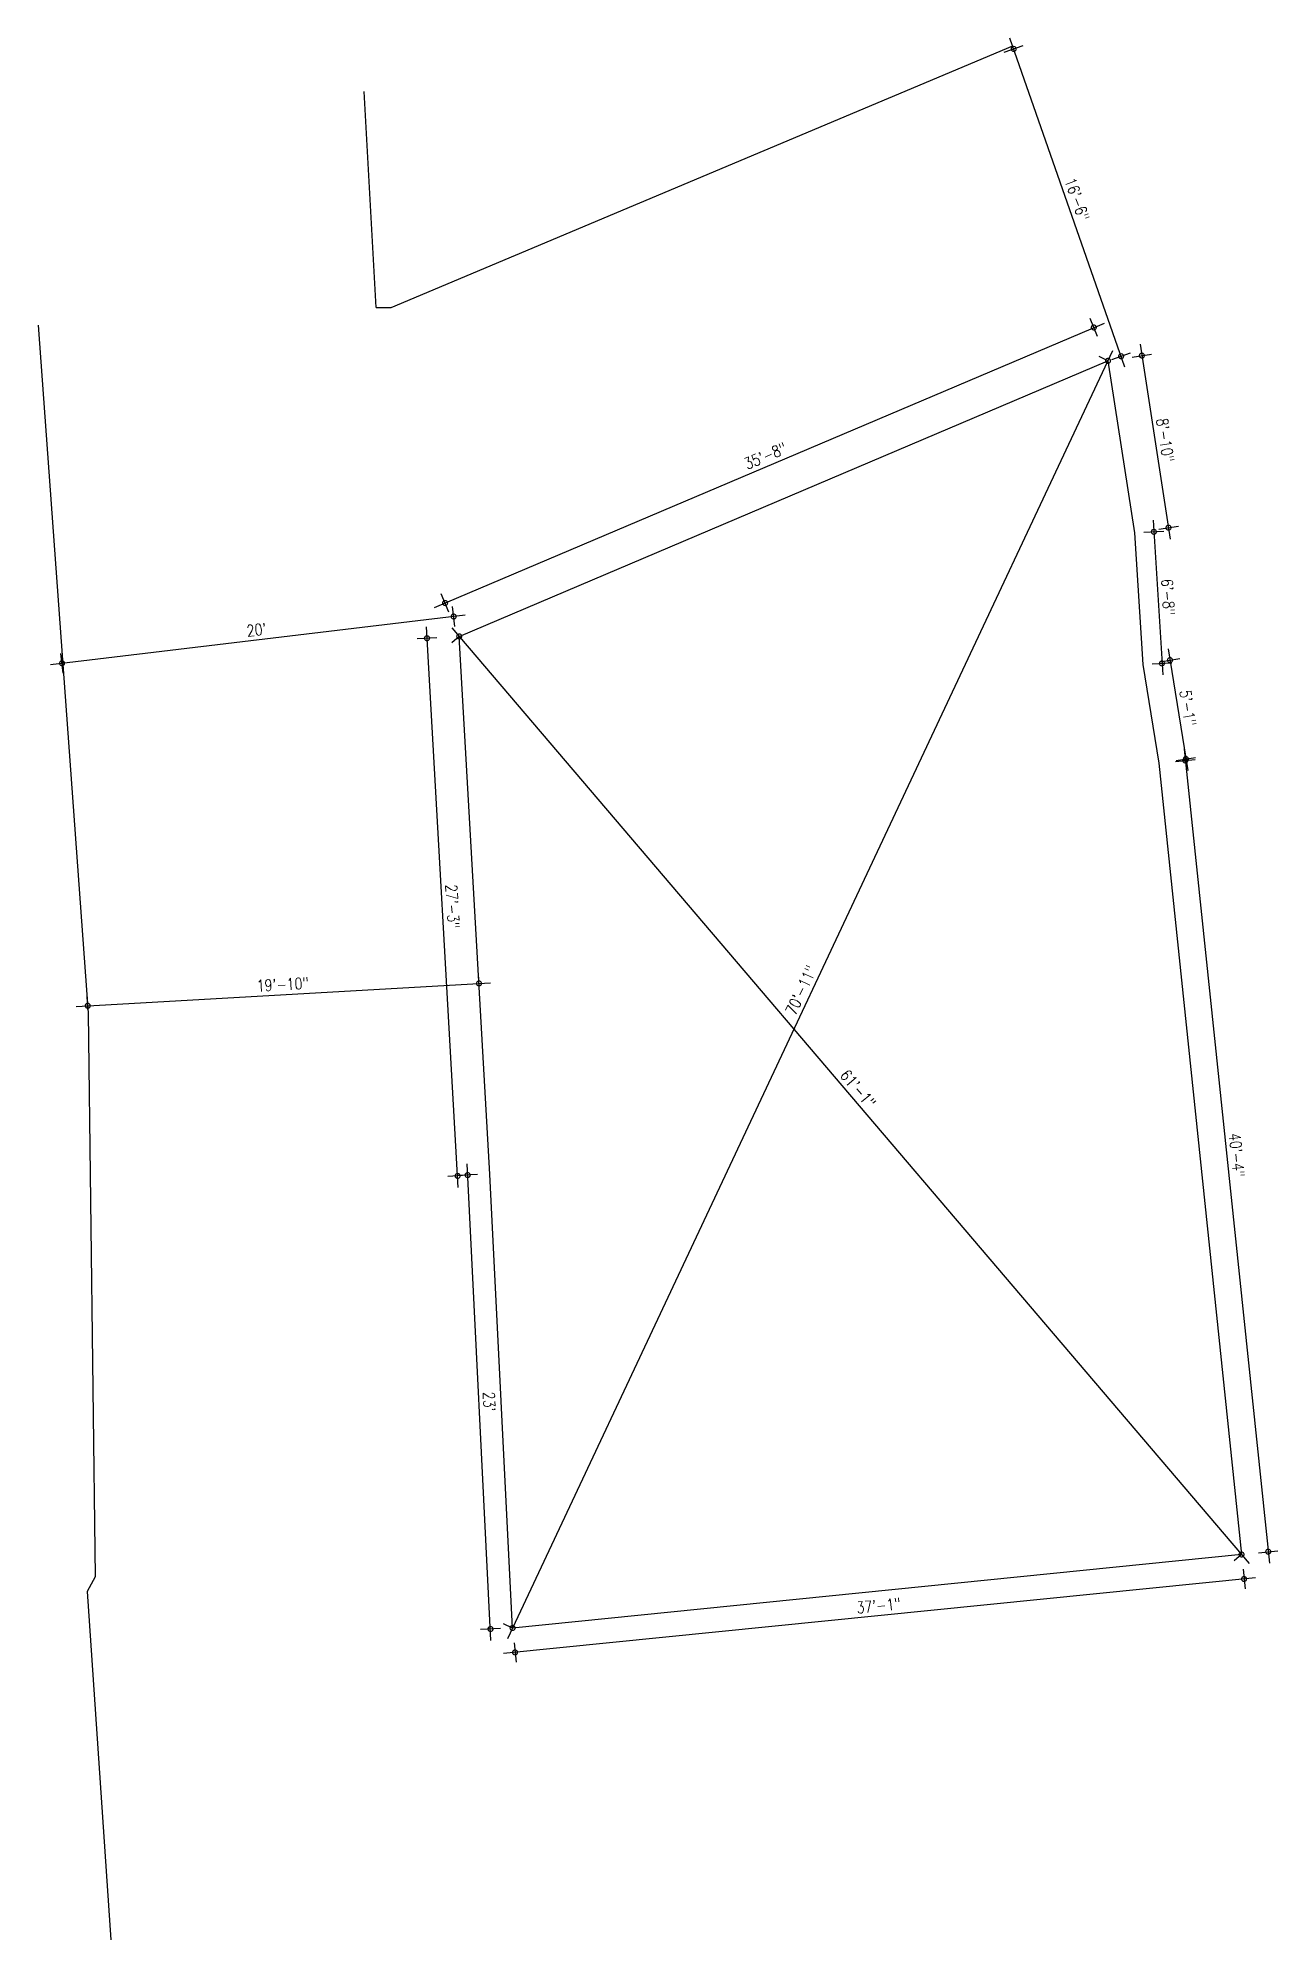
# Model space of a CAD drawing. Header units: inches. Extents: x -9985691 to 3643, y -3269800 to 4788.
# Drawn here: x -4989191 to -4988437, y -3263005 to -3261849 of the extents above; entities that cross this region are included whole.
import ezdxf

# ---------------------------------------------------------------- set-up
doc = ezdxf.new("R2010")
doc.units = ezdxf.units.IN
doc.header["$LTSCALE"] = 2
doc.header["$MEASUREMENT"] = 0
doc.header["$PDMODE"] = 34
doc.layers.get('0').update_dxf_attribs({"linetype": 'CONTINUOUS'})
doc.layers.get('DEFPOINTS').update_dxf_attribs({"color": 141, "linetype": 'CONTINUOUS'})
doc.styles.add('ROMANS', font='Romans.shx', dxfattribs={"width": 0.8})
doc.dimstyles.new('8 SCALE', dxfattribs={"dimscale": 0, "dimtxt": 7, "dimasz": 6, "dimexe": 6, "dimexo": 2, "dimgap": 2, "dimtad": 1, "dimdec": 0, "dimzin": 0, "dimdsep": 46, "dimlunit": 4, "dimtxsty": 'ROMANS', "dimblk": 'DOTSMALL', "dimcen": 0, "dimdle": 7, "dimclrd": 8, "dimclre": 8, "dimclrt": 3, "dimadec": 0, "dimazin": 0, "dimtfac": 1, "dimtdec": 0, "dimtofl": 0, "dimtmove": 2, "dimatfit": 3, "dimfxl": 6, "dimfxlon": 1, "dimtolj": 1, "dimtzin": 0, "dimarcsym": 0})

msp = doc.modelspace()

# ---------------------------------------------------------------- blocks, each defined once
blk = doc.blocks.new('_DOTSMALL')
at = {"color": 0, "linetype": 'ByBlock', "const_width": 0.5}
blk.add_lwpolyline([(-0.0625, 0, 1), (0.0625, 0, 1)], format="xyb", close=True, dxfattribs=at)
blk = doc.blocks.new('*D495')
at = {"color": 8, "lineweight": -2, "ltscale": 0.5, "transparency": 16777216}
for p, q in [((-4988603.7, -3261857.7), (-4988592.3, -3261853.7)), ((-4988530.4, -3262049.1), (-4988600.3, -3261849.1)), ((-4988538.3, -3262044.5), (-4988527, -3262040.5))]:
    blk.add_line(p, q, dxfattribs=at)
at = {"layer": 'DEFPOINTS', "color": 0, "ltscale": 0.5, "transparency": 16777216}
for p in [(-4988598, -3261855.7), (-4988606, -3261858.5), (-4988540.7, -3262045.3)]:
    blk.add_point(p, dxfattribs=at)
at = {"color": 8, "lineweight": -2, "ltscale": 0.5, "transparency": 16777216, "xscale": 6, "yscale": 6, "zscale": 6}
for p, rotation in [((-4988598, -3261855.7), 109.2796377019359), ((-4988532.7, -3262042.5), 289.2796377019359)]:
    blk.add_blockref('_DOTSMALL', p, dxfattribs=dict(at, rotation=rotation))
at = {"color": 3, "ltscale": 0.5, "transparency": 16777216, "insert": (-4988559.5, -3261947.1), "char_height": 7, "attachment_point": 5, "rotation": 289.2796, "style": 'ROMANS'}
blk.add_mtext('\\A1;16\'-6"', dxfattribs=at)
blk = doc.blocks.new('*D496')
at = {"color": 8, "lineweight": -2, "ltscale": 0.5, "transparency": 16777216}
for p, q in [((-4988547, -3262030.6), (-4988551.6, -3262019.5)), ((-4988950.1, -3262195.3), (-4988542.9, -3262022.3)), ((-4988941.3, -3262198), (-4988946, -3262187))]:
    blk.add_line(p, q, dxfattribs=at)
at = {"layer": 'DEFPOINTS', "color": 0, "ltscale": 0.5, "transparency": 16777216}
for p in [(-4988549.3, -3262025), (-4988540.7, -3262045.3), (-4988935, -3262212.8)]:
    blk.add_point(p, dxfattribs=at)
at = {"color": 8, "lineweight": -2, "ltscale": 0.5, "transparency": 16777216, "xscale": 6, "yscale": 6, "zscale": 6}
for p, rotation in [((-4988549.3, -3262025), 23.01304632398811), ((-4988943.6, -3262192.5), 203.0130463239881)]:
    blk.add_blockref('_DOTSMALL', p, dxfattribs=dict(at, rotation=rotation))
at = {"color": 3, "ltscale": 0.5, "transparency": 16777216, "insert": (-4988748.9, -3262103.1), "char_height": 7, "attachment_point": 5, "rotation": 23.013, "style": 'ROMANS'}
blk.add_mtext('\\A1;35\'-8"', dxfattribs=at)
blk = doc.blocks.new('*D497')
at = {"color": 8, "lineweight": -2, "ltscale": 0.5, "transparency": 16777216}
for p, q in [((-4988526, -3262043), (-4988514.2, -3262041.2)), ((-4988521.2, -3262035.2), (-4988502.8, -3262153.6)), ((-4988509.8, -3262147.6), (-4988497.9, -3262145.8))]:
    blk.add_line(p, q, dxfattribs=at)
at = {"layer": 'DEFPOINTS', "color": 0, "ltscale": 0.5, "transparency": 16777216}
for p in [(-4988540.7, -3262045.3), (-4988503.9, -3262146.7), (-4988524.5, -3262149.9)]:
    blk.add_point(p, dxfattribs=at)
at = {"color": 8, "lineweight": -2, "ltscale": 0.5, "transparency": 16777216, "xscale": 6, "yscale": 6, "zscale": 6}
for p, rotation in [((-4988520.1, -3262042.1), 98.81300260077158), ((-4988503.9, -3262146.7), 278.8130026007716)]:
    blk.add_blockref('_DOTSMALL', p, dxfattribs=dict(at, rotation=rotation))
at = {"color": 3, "ltscale": 0.5, "transparency": 16777216, "insert": (-4988505.9, -3262093.5), "char_height": 7, "attachment_point": 5, "rotation": 278.813, "style": 'ROMANS'}
blk.add_mtext('\\A1;8\'-10"', dxfattribs=at)
blk = doc.blocks.new('*D498')
at = {"color": 8, "lineweight": -2, "ltscale": 0.5, "transparency": 16777216}
for p, q in [((-4988513.3, -3262142.2), (-4988507.4, -3262236.2)), ((-4988518.8, -3262149.5), (-4988506.8, -3262148.8)), ((-4988513.8, -3262229.5), (-4988501.9, -3262228.8))]:
    blk.add_line(p, q, dxfattribs=at)
at = {"layer": 'DEFPOINTS', "color": 0, "ltscale": 0.5, "transparency": 16777216}
for p in [(-4988524.5, -3262149.9), (-4988519.5, -3262229.9), (-4988507.9, -3262229.2)]:
    blk.add_point(p, dxfattribs=at)
at = {"color": 8, "lineweight": -2, "ltscale": 0.5, "transparency": 16777216, "xscale": 6, "yscale": 6, "zscale": 6}
for p, rotation in [((-4988512.8, -3262149.2), 93.55077929218395), ((-4988507.9, -3262229.2), 273.550779292184)]:
    blk.add_blockref('_DOTSMALL', p, dxfattribs=dict(at, rotation=rotation))
at = {"color": 3, "ltscale": 0.5, "transparency": 16777216, "insert": (-4988504.2, -3262188.8), "char_height": 7, "attachment_point": 5, "rotation": 273.5508, "style": 'ROMANS'}
blk.add_mtext('\\A1;6\'-8"', dxfattribs=at)
blk = doc.blocks.new('*D499')
at = {"color": 8, "lineweight": -2, "ltscale": 0.5, "transparency": 16777216}
for p, q in [((-4988508.9, -3262228.2), (-4988497.1, -3262226.3)), ((-4988504.1, -3262220.3), (-4988492.2, -3262294.2)), ((-4988499.2, -3262288.2), (-4988487.4, -3262286.3))]:
    blk.add_line(p, q, dxfattribs=at)
at = {"layer": 'DEFPOINTS', "color": 0, "ltscale": 0.5, "transparency": 16777216}
for p in [(-4988519.5, -3262229.9), (-4988509.8, -3262289.9), (-4988493.3, -3262287.3)]:
    blk.add_point(p, dxfattribs=at)
at = {"color": 8, "lineweight": -2, "ltscale": 0.5, "transparency": 16777216, "xscale": 6, "yscale": 6, "zscale": 6}
for p, rotation in [((-4988503, -3262227.2), 99.18045757881184), ((-4988493.3, -3262287.3), 279.1804575788119)]:
    blk.add_blockref('_DOTSMALL', p, dxfattribs=dict(at, rotation=rotation))
at = {"color": 3, "ltscale": 0.5, "transparency": 16777216, "insert": (-4988492.1, -3262256.3), "char_height": 7, "attachment_point": 5, "rotation": 279.1805, "style": 'ROMANS'}
blk.add_mtext('\\A1;5\'-1"', dxfattribs=at)
blk = doc.blocks.new('*D500')
at = {"color": 8, "lineweight": -2, "ltscale": 0.5, "transparency": 16777216}
for p, q in [((-4988494.4, -3262281.3), (-4988442.6, -3262776.1)), ((-4988499.6, -3262288.9), (-4988487.7, -3262287.6)), ((-4988449.3, -3262769.8), (-4988437.4, -3262768.5))]:
    blk.add_line(p, q, dxfattribs=at)
at = {"layer": 'DEFPOINTS', "color": 0, "ltscale": 0.5, "transparency": 16777216}
for p in [(-4988509.8, -3262289.9), (-4988459.5, -3262770.8), (-4988443.3, -3262769.1)]:
    blk.add_point(p, dxfattribs=at)
at = {"color": 8, "lineweight": -2, "ltscale": 0.5, "transparency": 16777216, "xscale": 6, "yscale": 6, "zscale": 6}
for p, rotation in [((-4988493.7, -3262288.2), 95.9751163492359), ((-4988443.3, -3262769.1), 275.9751163492359)]:
    blk.add_blockref('_DOTSMALL', p, dxfattribs=dict(at, rotation=rotation))
at = {"color": 3, "ltscale": 0.5, "transparency": 16777216, "insert": (-4988462.4, -3262528), "char_height": 7, "attachment_point": 5, "rotation": 275.9751, "style": 'ROMANS'}
blk.add_mtext('\\A1;40\'-4"', dxfattribs=at)
blk = doc.blocks.new('*D501')
at = {"color": 8, "lineweight": -2, "ltscale": 0.5, "transparency": 16777216}
for p, q in [((-4988458.6, -3262779.7), (-4988457.4, -3262791.7)), ((-4988451, -3262785), (-4988908, -3262831)), ((-4988901.7, -3262824.4), (-4988900.5, -3262836.3))]:
    blk.add_line(p, q, dxfattribs=at)
at = {"layer": 'DEFPOINTS', "color": 0, "ltscale": 0.5, "transparency": 16777216}
for p in [(-4988459.5, -3262770.8), (-4988902.6, -3262815.5), (-4988901.1, -3262830.3)]:
    blk.add_point(p, dxfattribs=at)
at = {"color": 8, "lineweight": -2, "ltscale": 0.5, "transparency": 16777216, "xscale": 6, "yscale": 6, "zscale": 6}
for p, rotation in [((-4988458, -3262785.7), 5.753615548473433), ((-4988901.1, -3262830.3), 185.7536155484734)]:
    blk.add_blockref('_DOTSMALL', p, dxfattribs=dict(at, rotation=rotation))
at = {"color": 3, "ltscale": 0.5, "transparency": 16777216, "insert": (-4988680.1, -3262801.9), "char_height": 7, "attachment_point": 5, "rotation": 5.7536, "style": 'ROMANS'}
blk.add_mtext('\\A1;37\'-1"', dxfattribs=at)
blk = doc.blocks.new('*D489')
at = {"color": 8, "lineweight": -2, "ltscale": 0.5, "transparency": 16777216}
for p, q in [((-4988915.7, -3262823.1), (-4988930.2, -3262533.3)), ((-4988923.9, -3262539.9), (-4988935.9, -3262540.5)), ((-4988910, -3262815.8), (-4988922, -3262816.4))]:
    blk.add_line(p, q, dxfattribs=at)
at = {"layer": 'DEFPOINTS', "color": 0, "ltscale": 0.5, "transparency": 16777216}
for p in [(-4988916.4, -3262539.6), (-4988929.9, -3262540.2), (-4988902.6, -3262815.5)]:
    blk.add_point(p, dxfattribs=at)
at = {"color": 8, "lineweight": -2, "ltscale": 0.5, "transparency": 16777216, "xscale": 6, "yscale": 6, "zscale": 6}
for p, rotation in [((-4988929.9, -3262540.2), 92.86729410762844), ((-4988916, -3262816.1), 272.8672941076284)]:
    blk.add_blockref('_DOTSMALL', p, dxfattribs=dict(at, rotation=rotation))
at = {"color": 3, "ltscale": 0.5, "transparency": 16777216, "insert": (-4988916.8, -3262677.9), "char_height": 7, "attachment_point": 5, "rotation": 272.8673, "style": 'ROMANS'}
blk.add_mtext("\\A1;23'", dxfattribs=at)
blk = doc.blocks.new('*D490')
at = {"color": 8, "lineweight": -2, "ltscale": 0.5, "transparency": 16777216}
for p, q in [((-4988948.6, -3262213.6), (-4988960.6, -3262214.2)), ((-4988935.6, -3262547.7), (-4988955, -3262206.9)), ((-4988930, -3262540.3), (-4988942, -3262541))]:
    blk.add_line(p, q, dxfattribs=at)
at = {"layer": 'DEFPOINTS', "color": 0, "ltscale": 0.5, "transparency": 16777216}
for p in [(-4988954.6, -3262213.9), (-4988935, -3262212.8), (-4988916.4, -3262539.6)]:
    blk.add_point(p, dxfattribs=at)
at = {"color": 8, "lineweight": -2, "ltscale": 0.5, "transparency": 16777216, "xscale": 6, "yscale": 6, "zscale": 6}
for p, rotation in [((-4988954.6, -3262213.9), 93.2635298258622), ((-4988936, -3262540.7), 273.2635298258622)]:
    blk.add_blockref('_DOTSMALL', p, dxfattribs=dict(at, rotation=rotation))
at = {"color": 3, "ltscale": 0.5, "transparency": 16777216, "insert": (-4988939.1, -3262376.9), "char_height": 7, "attachment_point": 5, "rotation": 273.2635, "style": 'ROMANS'}
blk.add_mtext('\\A1;27\'-3"', dxfattribs=at)
blk = doc.blocks.new('*D491')
at = {"color": 8, "lineweight": -2, "ltscale": 0.5, "transparency": 16777216}
for p, q in [((-4988905.5, -3262821.8), (-4988537.7, -3262039)), ((-4988540.7, -3262045.3), (-4988546.1, -3262042.7)), ((-4988902.6, -3262815.5), (-4988908, -3262812.9))]:
    blk.add_line(p, q, dxfattribs=at)
at = {"layer": 'DEFPOINTS', "color": 0, "ltscale": 0.5, "transparency": 16777216}
for p in [(-4988540.7, -3262045.3), (-4988540.7, -3262045.3), (-4988902.6, -3262815.5)]:
    blk.add_point(p, dxfattribs=at)
at = {"color": 8, "lineweight": -2, "ltscale": 0.5, "transparency": 16777216, "xscale": 6, "yscale": 6, "zscale": 6}
for p, rotation in [((-4988540.7, -3262045.3), 64.83288792151859), ((-4988902.6, -3262815.5), 244.8328879215186)]:
    blk.add_blockref('_DOTSMALL', p, dxfattribs=dict(at, rotation=rotation))
at = {"color": 3, "ltscale": 0.5, "transparency": 16777216, "insert": (-4988727.2, -3262427.8), "char_height": 7, "attachment_point": 5, "rotation": 64.8329, "style": 'ROMANS'}
blk.add_mtext('\\A1;70\'-11"', dxfattribs=at)
blk = doc.blocks.new('*D492')
at = {"color": 8, "lineweight": -2, "ltscale": 0.5, "transparency": 16777216}
for p, q in [((-4988939.6, -3262207.5), (-4988454.9, -3262776.2)), ((-4988935, -3262212.8), (-4988939.6, -3262216.7)), ((-4988459.5, -3262770.8), (-4988464, -3262774.7))]:
    blk.add_line(p, q, dxfattribs=at)
at = {"layer": 'DEFPOINTS', "color": 0, "ltscale": 0.5, "transparency": 16777216}
for p in [(-4988935, -3262212.8), (-4988459.5, -3262770.8), (-4988459.5, -3262770.8)]:
    blk.add_point(p, dxfattribs=at)
at = {"color": 8, "lineweight": -2, "ltscale": 0.5, "transparency": 16777216, "xscale": 6, "yscale": 6, "zscale": 6}
for p, rotation in [((-4988935, -3262212.8), 130.4366418061178), ((-4988459.5, -3262770.8), 310.4366418061178)]:
    blk.add_blockref('_DOTSMALL', p, dxfattribs=dict(at, rotation=rotation))
at = {"color": 3, "ltscale": 0.5, "transparency": 16777216, "insert": (-4988692.6, -3262487.8), "char_height": 7, "attachment_point": 5, "rotation": 310.4366, "style": 'ROMANS'}
blk.add_mtext('\\A1;61\'-1"', dxfattribs=at)
blk = doc.blocks.new('*D493')
at = {"color": 8, "lineweight": -2, "ltscale": 0.5, "transparency": 16777216}
for p, q in [((-4988931.5, -3262199.9), (-4989183.4, -3262230)), ((-4988937.7, -3262206.7), (-4988939.1, -3262194.7)), ((-4989175.7, -3262235.1), (-4989177.2, -3262223.2))]:
    blk.add_line(p, q, dxfattribs=at)
at = {"layer": 'DEFPOINTS', "color": 0, "ltscale": 0.5, "transparency": 16777216}
for p in [(-4988936.8, -3262214.3), (-4989176.4, -3262229.1), (-4989174.8, -3262242.7)]:
    blk.add_point(p, dxfattribs=at)
at = {"color": 8, "lineweight": -2, "ltscale": 0.5, "transparency": 16777216, "xscale": 6, "yscale": 6, "zscale": 6}
for p, rotation in [((-4988938.4, -3262200.7), 6.808449976297259), ((-4989176.4, -3262229.1), 186.8084499762973)]:
    blk.add_blockref('_DOTSMALL', p, dxfattribs=dict(at, rotation=rotation))
at = {"color": 3, "ltscale": 0.5, "transparency": 16777216, "insert": (-4989058.2, -3262208.8), "char_height": 7, "attachment_point": 5, "rotation": 6.8084, "style": 'ROMANS'}
blk.add_mtext("\\A1;20'", dxfattribs=at)
blk = doc.blocks.new('*D494')
at = {"color": 8, "lineweight": -2, "ltscale": 0.5, "transparency": 16777216}
for p, q in [((-4989167.8, -3262437.7), (-4988916, -3262423.3)), ((-4988922.9, -3262425.9), (-4988923.3, -3262417.7)), ((-4989160.7, -3262439.5), (-4989161.2, -3262431.3))]:
    blk.add_line(p, q, dxfattribs=at)
at = {"layer": 'DEFPOINTS', "color": 0, "ltscale": 0.5, "transparency": 16777216}
for p in [(-4988923, -3262423.7), (-4988922.8, -3262427.9), (-4989160.6, -3262441.5)]:
    blk.add_point(p, dxfattribs=at)
at = {"color": 8, "lineweight": -2, "ltscale": 0.5, "transparency": 16777216, "xscale": 6, "yscale": 6, "zscale": 6}
for p, rotation in [((-4988923, -3262423.7), 3.263529825880727), ((-4989160.8, -3262437.3), 183.2635298258807)]:
    blk.add_blockref('_DOTSMALL', p, dxfattribs=dict(at, rotation=rotation))
at = {"color": 3, "ltscale": 0.5, "transparency": 16777216, "insert": (-4989042.3, -3262424.3), "char_height": 7, "attachment_point": 5, "rotation": 3.2635, "style": 'ROMANS'}
blk.add_mtext('\\A1;19\'-10"', dxfattribs=at)

# ---------------------------------------------------------------- dimensions: what is measured, and where the dimension line sits
at = {"ltscale": 0.5}
for p1, p2, distance, picture, middle in [((-4988540.7, -3262045.3), (-4988606, -3261858.5), -8.5, '*D495', (-4988559.5, -3261947.1)), ((-4988935, -3262212.8), (-4988540.7, -3262045.3), 22, '*D496', (-4988748.9, -3262103.1)), ((-4988902.6, -3262815.5), (-4988540.7, -3262045.3), 0, '*D491', (-4988727.2, -3262427.8)), ((-4988540.7, -3262045.3), (-4988524.5, -3262149.9), 20.9, '*D497', (-4988505.9, -3262093.5)), ((-4988524.5, -3262149.9), (-4988519.5, -3262229.9), 11.7, '*D498', (-4988504.2, -3262188.8)), ((-4988936.8, -3262214.3), (-4989174.8, -3262242.7), -13.7, '*D493', (-4989058.2, -3262208.8)), ((-4988916.4, -3262539.6), (-4988935, -3262212.8), 19.6, '*D490', (-4988939.1, -3262376.9)), ((-4988935, -3262212.8), (-4988459.5, -3262770.8), 0, '*D492', (-4988692.6, -3262487.8)), ((-4988519.5, -3262229.9), (-4988509.8, -3262289.9), 16.7, '*D499', (-4988492.1, -3262256.3)), ((-4988509.8, -3262289.9), (-4988459.5, -3262770.8), 16.2, '*D500', (-4988462.4, -3262528)), ((-4989160.6, -3262441.5), (-4988922.8, -3262427.9), 4.2, '*D494', (-4989042.3, -3262424.3)), ((-4988902.6, -3262815.5), (-4988916.4, -3262539.6), 13.5, '*D489', (-4988916.8, -3262677.9)), ((-4988459.5, -3262770.8), (-4988902.6, -3262815.5), 14.9, '*D501', (-4988680.1, -3262801.9))]:
    dim = msp.add_aligned_dim(p1=p1, p2=p2, distance=distance, dimstyle='8 SCALE', override={"dimscale": 1}, dxfattribs=at)
    dim.commit()
    dim.dimension.update_dxf_attribs({"geometry": picture, "text_midpoint": middle})

# ---------------------------------------------------------------- linework, layer by layer
at = {"ltscale": 0.5}
for p, q in [((-4988976.4, -3262012.9), (-4988598.6, -3261853.9)), ((-4988985.5, -3262012.9), (-4988992.7, -3261881.6)), ((-4988985.5, -3262012.9), (-4988976.4, -3262012.9)), ((-4989191, -3262023.6), (-4989160.6, -3262441.5)), ((-4989160.6, -3262441.5), (-4989156.2, -3262784.3)), ((-4989156.2, -3262784.3), (-4989161.2, -3262793.4)), ((-4989161.2, -3262793.4), (-4989146.7, -3263005.1))]:
    msp.add_line(p, q, dxfattribs=at)
msp.add_lwpolyline([(-4988935, -3262212.8), (-4988540.7, -3262045.3), (-4988524.5, -3262149.9), (-4988519.5, -3262229.9), (-4988509.8, -3262289.9), (-4988459.5, -3262770.8), (-4988902.6, -3262815.5), (-4988916.4, -3262539.6), (-4988935, -3262212.8)], dxfattribs=at)

msp.set_redraw_order([(e.dxf.handle, doc.entitydb.next_handle()) for e in msp.query("TEXT MTEXT ATTDEF DIMENSION ARC_DIMENSION")])  # texts and dimensions are drawn at this point

doc.saveas('drawing.dxf')
